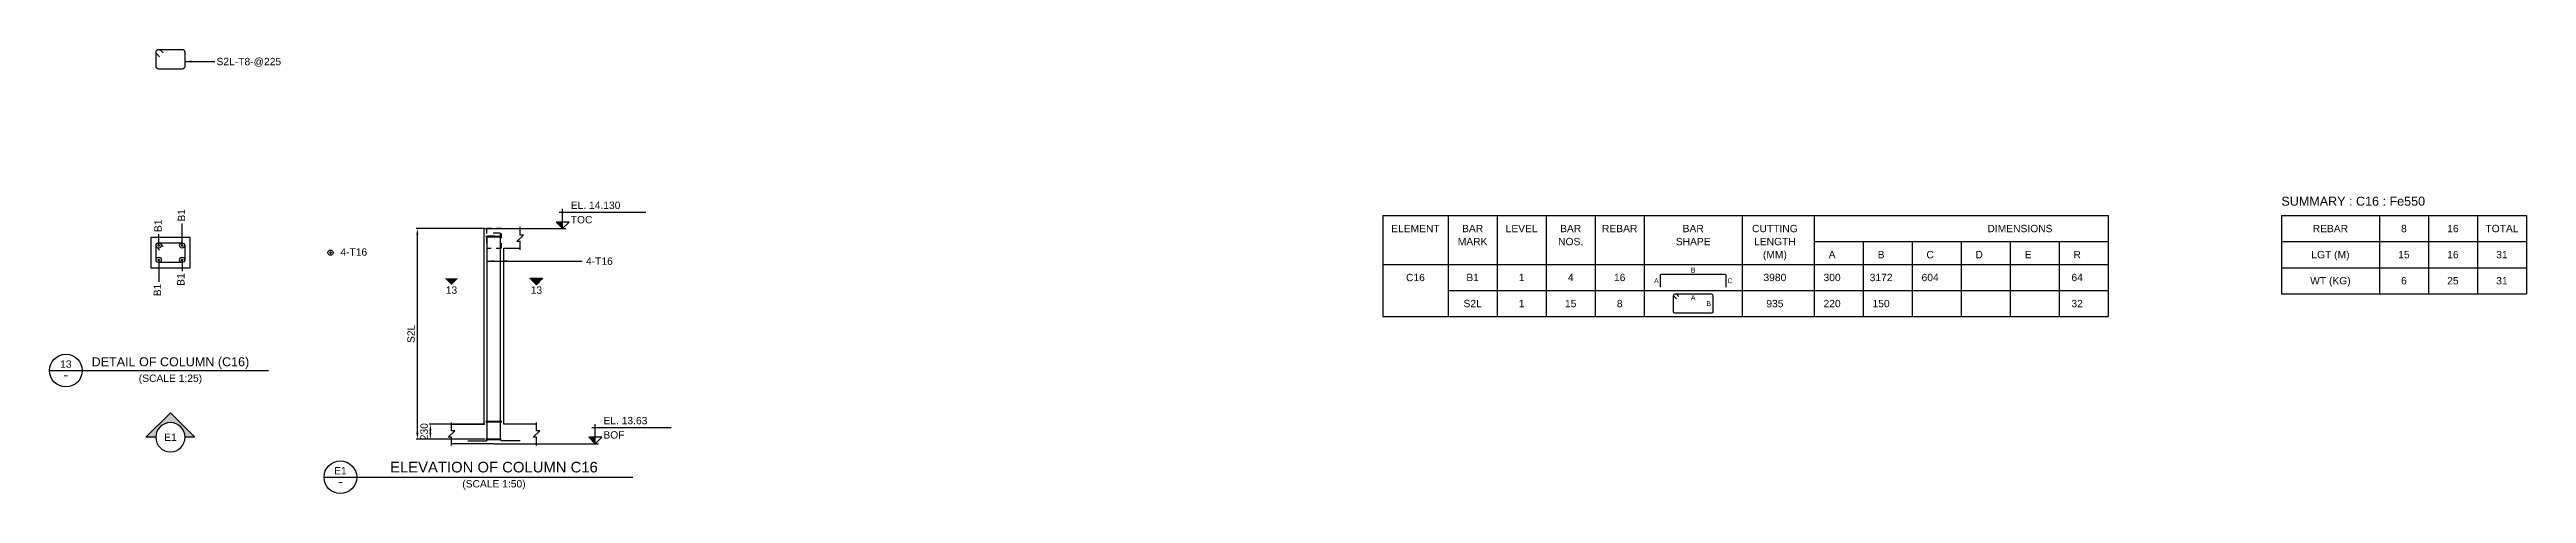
# Model space of a CAD drawing. Header units: inches. Extents: x -14290 to 92310, y -1525 to 237772.
# Drawn here: x -13600 to 62200, y 224157 to 237772 of the extents above; entities that cross this region are included whole.
import ezdxf
from ezdxf.enums import TextEntityAlignment as Align

# ---------------------------------------------------------------- set-up
doc = ezdxf.new("R2010")
doc.units = ezdxf.units.IN
doc.header["$MEASUREMENT"] = 0
doc.linetypes.add('SCHidden', pattern=[1000, 500, -500])
for name, color, linetype in [('colSectionMarkLayer', 5, 'Continuous'), ('Concrete Line', 2, 'Continuous'), ('Dim', 31, 'Continuous'), ('Hatch', 25, 'Continuous'), ('Labels', 4, 'Continuous'), ('Link', 225, 'Continuous'), ('Reinforcement', 130, 'Continuous'), ('Schedule Border', 60, 'Continuous'), ('Schedule Header', 4, 'Continuous'), ('Text', 31, 'Continuous'), ('Text_Scale', 31, 'Continuous')]:
    doc.layers.add(name, color=color, linetype=linetype)
doc.styles.add('SC-BBS1', font='SansSerif')
doc.styles.add('SC-COL2', font='sanss___.ttf')
doc.styles.get("Standard").update_dxf_attribs({"font": 'txt.shx'})
doc.dimstyles.new('ColumnSch', dxfattribs={"dimtxt": 225, "dimasz": 200, "dimexe": 38, "dimexo": 38, "dimgap": 80, "dimtad": 1, "dimtoh": 1, "dimdec": 0, "dimzin": 0, "dimdsep": 46, "dimtxsty": 'SC-BBS1', "dimcen": 0.09, "dimclrd": 8, "dimclre": 8, "dimclrt": 31, "dimadec": 0, "dimazin": 0, "dimtfac": 1, "dimtdec": 0, "dimtix": 1, "dimtofl": 0, "dimtmove": 0, "dimatfit": 3, "dimfxl": 1, "dimtolj": 1, "dimtzin": 0, "dimarcsym": 0})
doc.dimstyles.get("Standard").update_dxf_attribs({"dimtxt": 0.18, "dimasz": 200, "dimexe": 0.18, "dimexo": 0.0625, "dimgap": 0.09, "dimtad": 0, "dimtih": 1, "dimtoh": 1, "dimdec": 4, "dimzin": 0, "dimdsep": 46, "dimtxsty": 'Standard', "dimcen": 0.09, "dimadec": 0, "dimazin": 0, "dimtfac": 1, "dimtdec": 4, "dimtofl": 0, "dimtmove": 0, "dimatfit": 3, "dimfxl": 1, "dimtolj": 1, "dimtzin": 0, "dimarcsym": 0})

msp = doc.modelspace()

# ---------------------------------------------------------------- texts
at = {"layer": 'colSectionMarkLayer', "style": 'SC-BBS1'}
for p in [(-1300, 230507), (1300, 230507)]:
    msp.add_text('13', height=225, dxfattribs=at).set_placement(p, align=Align.TOP_CENTER)
at = {"layer": 'Dim', "style": 'SC-COL2'}
for p in [(-9562, 232494), (-10282, 232174)]:
    msp.add_text('B1', height=225, rotation=90, dxfattribs=at).set_placement(p, align=Align.MIDDLE_LEFT)
for p in [(-10302, 230590), (-9582, 230910)]:
    msp.add_text('B1', height=225, rotation=90, dxfattribs=at).set_placement(p, align=Align.MIDDLE_RIGHT)
at = {"layer": 'Dim', "style": 'SC-BBS1'}
for s, p in [('A', (35575, 230682)), ('B', (36700, 231007)), ('C', (37825, 230682)), ('A', (36700, 230157)), ('B', (37175, 229982))]:
    msp.add_text(s, height=150, dxfattribs=at).set_placement(p, align=Align.MIDDLE_CENTER)
at = {"layer": 'Labels', "style": 'SC-BBS1'}
for s, height, p in [('13', 225, (-13100, 227947)), ('DETAIL OF COLUMN (C16)', 275, (-9900, 227977)), ('ELEVATION OF COLUMN C16', 325, (0, 224707)), ('E1', 225, (-4700, 224677))]:
    msp.add_text(s, height=height, dxfattribs=at).set_placement(p, align=Align.BOTTOM_CENTER)
for s, height, p in [('-', 325, (-13100, 227802)), ('E1', 225, (-9900, 225882)), ('-', 325, (-4700, 224532))]:
    msp.add_text(s, height=height, dxfattribs=at).set_placement(p, align=Align.MIDDLE_CENTER)
at = {"layer": 'Schedule Header', "style": 'SC-BBS1'}
msp.add_text('SUMMARY : C16 : Fe550', height=275, dxfattribs=at).set_placement((54700, 232982))
for s, p in [('ELEMENT', (28200, 232282)), ('MARK', (29950, 231882)), ('BAR', (29950, 232282)), ('LEVEL', (31450, 232282)), ('NOS.', (32950, 231882)), ('BAR', (32950, 232282)), ('REBAR', (34450, 232282)), ('SHAPE', (36700, 231882)), ('BAR', (36700, 232282)), ('CUTTING', (39200, 232282)), ('LENGTH', (39200, 231882)), ('DIMENSIONS', (46700, 232282)), ('REBAR', (56200, 232282)), ('8', (58450, 232282)), ('16', (59950, 232282)), ('TOTAL', (61450, 232282)), ('(MM)', (39200, 231482)), ('A', (40950, 231482)), ('B', (42450, 231482)), ('C', (43950, 231482)), ('D', (45450, 231482)), ('E', (46950, 231482)), ('R', (48450, 231482)), ('LGT (M)', (56200, 231482)), ('WT (KG)', (56200, 230682))]:
    msp.add_text(s, height=225, dxfattribs=at).set_placement(p, align=Align.MIDDLE_CENTER)
at = {"layer": 'Text', "style": 'SC-BBS1'}
for s, p in [('S2L-T8-@225', (-8490, 237402)), ('4-T16', (-4700, 231562))]:
    msp.add_text(s, height=225, dxfattribs=at).set_placement(p, align=Align.MIDDLE_LEFT)
for s, p in [('EL. 14.130', (2350, 232882)), ('TOC', (2350, 232442)), ('EL. 13.63', (3350, 226282)), ('BOF', (3350, 225842))]:
    msp.add_text(s, height=225, dxfattribs=at).set_placement(p)
for s, p in [('15', (58450, 231482)), ('16', (59950, 231482)), ('31', (61450, 231482)), ('C16', (28200, 230782)), ('B1', (29950, 230782)), ('1', (31450, 230782)), ('4', (32950, 230782)), ('16', (34450, 230782)), ('3980', (39200, 230782)), ('300', (40950, 230782)), ('3172', (42450, 230782)), ('604', (43950, 230782)), ('64', (48450, 230782)), ('6', (58450, 230682)), ('25', (59950, 230682)), ('31', (61450, 230682)), ('S2L', (29950, 229982)), ('1', (31450, 229982)), ('15', (32950, 229982)), ('8', (34450, 229982)), ('935', (39200, 229982)), ('220', (40950, 229982)), ('150', (42450, 229982)), ('32', (48450, 229982))]:
    msp.add_text(s, height=225, dxfattribs=at).set_placement(p, align=Align.MIDDLE_CENTER)
msp.add_text('(SCALE 1:25)', height=225, dxfattribs=at).set_placement((-9900, 227512), align=Align.BOTTOM_CENTER)
at = {"layer": 'Text', "insert": (2816.5, 231394.5), "char_height": 225, "attachment_point": 1, "style": 'SC-BBS1'}
msp.add_mtext('4-T16', dxfattribs=at)
at = {"layer": 'Text_Scale', "style": 'SC-BBS1'}
msp.add_text('(SCALE 1:50)', height=225, dxfattribs=at).set_placement((0, 224277), align=Align.BOTTOM_CENTER)

# ---------------------------------------------------------------- blocks, each defined once
blk = doc.blocks.new('*D45')
at = {"color": 8, "linetype": 'ByBlock', "lineweight": -2}
for p, q in [((-282, 232282), (-2382, 232282)), ((-2344, 226026), (-2344, 232082)), ((-282, 225826), (-2382, 225826))]:
    blk.add_line(p, q, dxfattribs=at)
at = {"color": 8}
for points in [[(-2344, 232282), (-2311, 232082), (-2377, 232082)], [(-2344, 225826), (-2377, 226026), (-2311, 226026)]]:
    blk.add_solid(points, dxfattribs=at)
at = {"layer": 'DEFPOINTS', "color": 31}
for p in [(-244, 232282), (-2344, 225826), (-244, 225826)]:
    blk.add_point(p, dxfattribs=at)
at = {"color": 31, "insert": (-2536, 229054), "char_height": 225, "attachment_point": 5, "rotation": 90, "style": 'SC-BBS1'}
blk.add_mtext('\\A1;S2L', dxfattribs=at)
blk = doc.blocks.new('*D46')
at = {"color": 8, "linetype": 'ByBlock', "lineweight": -2}
for p, q in [((-282, 226282), (-1982, 226282)), ((-1944, 226026), (-1944, 226082)), ((-282, 225826), (-1982, 225826))]:
    blk.add_line(p, q, dxfattribs=at)
at = {"color": 8}
for points in [[(-1944, 226282), (-1911, 226082), (-1977, 226082)], [(-1944, 225826), (-1977, 226026), (-1911, 226026)]]:
    blk.add_solid(points, dxfattribs=at)
at = {"layer": 'DEFPOINTS', "color": 31}
for p in [(-244, 226282), (-1944, 225826), (-244, 225826)]:
    blk.add_point(p, dxfattribs=at)
at = {"color": 31, "insert": (-2136, 226054), "char_height": 225, "attachment_point": 5, "rotation": 90, "style": 'SC-BBS1'}
blk.add_mtext('\\A1;230', dxfattribs=at)

# ---------------------------------------------------------------- dimensions: what is measured, and where the dimension line sits
at = {"layer": 'Dim', "lineweight": 50}
for p2, distance, text, picture, middle in [((-244, 232282), 2100, 'S2L', '*D45', (-2344, 229054)), ((-244, 226282), 1700, '230', '*D46', (-1944, 226054))]:
    dim = msp.add_aligned_dim(p1=(-244, 225826), p2=p2, distance=distance, text=text, dimstyle='ColumnSch', dxfattribs=at)
    dim.commit()
    dim.dimension.update_dxf_attribs({"geometry": picture, "text_midpoint": middle})

# ---------------------------------------------------------------- hatches: boundary and pattern name
at = {"layer": 'Hatch'}
for points in [[(2100, 232282), (2100, 232482), (1900, 232482)], [(-1500, 230757), (-1300, 230557), (-1100, 230757), (-1500, 230757)], [(1500, 230757), (1300, 230557), (1100, 230757), (1500, 230757)], [(3100, 225682), (3100, 225882), (2900, 225882)]]:
    msp.add_hatch(color=256, dxfattribs=at).paths.add_polyline_path(points, flags=0)
h = msp.add_hatch(color=256, dxfattribs=at)
edge = h.paths.add_edge_path(flags=16)
edge.add_line((-10350, 225882), (-10650, 225882))
edge.add_line((-10650, 225882), (-9900, 226632))
edge.add_line((-9900, 226632), (-9150, 225882))
edge.add_line((-9150, 225882), (-9450, 225882))
edge.add_arc((-9900, 225882), 450, 0, 180)

# ---------------------------------------------------------------- linework, layer by layer
at = {"lineweight": 50}
for p, q in [((-244, 232042), (244, 232042)), ((-244, 226362), (244, 226362)), ((-244, 225826), (220, 225826))]:
    msp.add_line(p, q, dxfattribs=at)
at = {"layer": 'colSectionMarkLayer'}
for p, q in [((2000, 232782), (4650, 232782)), ((2100, 232282), (2100, 232882)), ((300, 232282), (2200, 232282)), ((-13600, 227927), (-6900, 227927)), ((3000, 226182), (5425, 226182)), ((3100, 225682), (3100, 226282)), ((1300, 225682), (3200, 225682)), ((-5200, 224657), (4250, 224657))]:
    msp.add_line(p, q, dxfattribs=at)
for points in [[(2100, 232282), (2300, 232482), (1900, 232482)], [(3100, 225682), (3300, 225882), (2900, 225882)]]:
    msp.add_lwpolyline(points, close=True, dxfattribs=at)
at = {"layer": 'colSectionMarkLayer', "const_width": 5}
for points in [[(-550, 230857), (-1550, 230857)], [(-1500, 230757), (-1300, 230557), (-1100, 230757), (-1500, 230757)], [(550, 230857), (1550, 230857)]]:
    msp.add_lwpolyline(points, dxfattribs=at)
at = {"layer": 'colSectionMarkLayer'}
msp.add_lwpolyline([(1500, 230757), (1300, 230557), (1100, 230757), (1500, 230757)], dxfattribs=at)
msp.add_lwpolyline([(-10350, 225882), (-10650, 225882), (-9900, 226632), (-9150, 225882), (-9450, 225882, 1), (-10350, 225882, 1), (-9450, 225882)], format="xyb", dxfattribs=at)
for centre in [(-13100, 227927), (-4700, 224657)]:
    msp.add_circle(centre, 500, dxfattribs=at)
at = {"layer": 'Concrete Line'}
for p, q in [((-300, 226282), (-300, 232282)), ((-300, 232282), (800, 232282)), ((300, 226282), (300, 231682)), ((300, 231682), (800, 231682)), ((-1300, 226282), (-300, 226282)), ((1300, 226282), (300, 226282)), ((1300, 226282), (300, 226282)), ((0, 225682), (-1300, 225682)), ((0, 225682), (1300, 225682))]:
    msp.add_line(p, q, dxfattribs=at)
msp.add_lwpolyline([(-10500, 231082), (-9300, 231082), (-9300, 231082), (-9300, 232002), (-9300, 232002), (-10500, 232002), (-10500, 232002), (-10500, 231082)], close=True, dxfattribs=at)
at = {"layer": 'Concrete Line', "linetype": 'SCHidden', "ltscale": 0.3}
msp.add_lwpolyline([(-230, 232282), (-230, 231682), (230, 231682), (230, 232282)], close=True, dxfattribs=at)
at = {"layer": 'Concrete Line'}
for points in [[(800, 231632), (800, 231882), (700, 231882), (900, 232082), (800, 232082), (800, 232332)], [(-1300, 225632), (-1300, 225882), (-1400, 225882), (-1200, 226082), (-1300, 226082), (-1300, 226332)], [(1300, 225632), (1300, 225882), (1200, 225882), (1400, 226082), (1300, 226082), (1300, 226332)]]:
    msp.add_lwpolyline(points, dxfattribs=at)
at = {"layer": 'Dim', "color": 8}
for p, q in [((-10260, 231794), (-10260, 232114)), ((-9540, 231794), (-9540, 232434)), ((-10260, 231290), (-10260, 230650)), ((-9540, 231290), (-9540, 230970))]:
    msp.add_line(p, q, dxfattribs=at)
at = {"layer": 'Link'}
for points in [[(-10231.7, 237550.6), (-10316.6, 237635.4, -0.668178), (-10260, 237772), (-9540, 237772, -0.4142136), (-9460, 237692), (-9460, 237252, -0.4142136), (-9540, 237172), (-10260, 237172, -0.4142136), (-10340, 237252), (-10340, 237692, -0.6681793), (-10203.4, 237748.6), (-10118.6, 237663.7)], [(-10231.7, 231620.6), (-10316.6, 231705.4, -0.668178), (-10260, 231842), (-9540, 231842, -0.4142136), (-9460, 231762), (-9460, 231322, -0.4142136), (-9540, 231242), (-10260, 231242, -0.4142136), (-10340, 231322), (-10340, 231762, -0.6681793), (-10203.4, 231818.6), (-10118.6, 231733.7)]]:
    msp.add_lwpolyline(points, format="xyb", dxfattribs=at)
at = {"layer": 'Reinforcement'}
for points in [[(-804, 225778), (-234, 225778, 0.4142136), (-204, 225808), (-204, 232028, -0.4142136), (-174, 232058), (26, 232058)], [(804, 225778), (234, 225778, -0.4142136), (204, 225808), (204, 232108, 0.4142136), (174, 232138), (-26, 232138)], [(35700, 230482), (35700, 230832, -0.5), (35750, 230882), (37650, 230882, -0.5), (37700, 230832), (37700, 230482)], [(36185.4, 230125.9), (36114.6, 230196.6, -0.1989124), (36100, 230232, -0.4142046), (36150, 230282, -0.1989044), (36185.4, 230267.4), (36256.1, 230196.6)]]:
    msp.add_lwpolyline(points, format="xyb", dxfattribs=at)
at = {"layer": 'Reinforcement', "color": 130, "const_width": 40}
for points in [[(-10280, 231762, 1), (-10240, 231762, 1)], [(-10280, 231322, 1), (-10240, 231322, 1)], [(-9560, 231762, 1), (-9520, 231762, 1)], [(-9560, 231322, 1), (-9520, 231322, 1)], [(-5020, 231542, 1), (-4980, 231542, 1)]]:
    msp.add_lwpolyline(points, format="xyb", close=True, dxfattribs=at)
at = {"layer": 'Reinforcement'}
msp.add_lwpolyline([(36100, 230232, -0.4142046), (36150, 230282), (37250, 230282, -0.4142046), (37300, 230232), (37300, 229732, -0.4142046), (37250, 229682), (36150, 229682, -0.4142046), (36100, 229732)], format="xyb", close=True, dxfattribs=at)
at = {"layer": 'Reinforcement', "color": 130}
for centre in [(-10260, 231762), (-10260, 231322), (-9540, 231762), (-9540, 231322), (-5000, 231542)]:
    msp.add_circle(centre, 80, dxfattribs=at)
at = {"layer": 'Schedule Border'}
for p, q in [((27200, 232682), (49400, 232682)), ((27200, 232682), (27200, 229582)), ((29200, 232682), (29200, 229582)), ((30700, 232682), (30700, 229582)), ((32200, 232682), (32200, 229582)), ((33700, 232682), (33700, 229582)), ((35200, 232682), (35200, 229582)), ((38200, 232682), (38200, 229582)), ((40400, 232682), (40400, 229582)), ((49400, 232682), (49400, 229582)), ((54700, 232682), (62200, 232682)), ((54700, 232682), (54700, 230282)), ((57700, 232682), (57700, 230282)), ((59200, 232682), (59200, 230282)), ((60700, 232682), (60700, 230282)), ((62200, 232682), (62200, 230282)), ((40400, 231882), (49400, 231882)), ((41900, 231882), (41900, 229582)), ((43400, 231882), (43400, 229582)), ((44900, 231882), (44900, 229582)), ((46400, 231882), (46400, 229582)), ((47900, 231882), (47900, 229582)), ((54700, 231882), (62200, 231882)), ((27200, 231182), (49400, 231182)), ((54700, 231082), (62200, 231082)), ((29200, 230382), (49400, 230382)), ((54700, 230282), (62200, 230282)), ((27200, 229582), (49400, 229582)), ((29200, 229582), (49400, 229582))]:
    msp.add_line(p, q, dxfattribs=at)

msp.set_redraw_order([(e.dxf.handle, doc.entitydb.next_handle()) for e in msp.query("TEXT MTEXT ATTDEF DIMENSION ARC_DIMENSION")])  # texts and dimensions are drawn at this point

# ---------------------------------------------------------------- leaders
at = {"layer": 'Dim', "color": 8}
for points in [[(-9460, 237402), (-8540, 237402)], [(-204, 231282), (2704, 231282)], [(204, 231282), (2704, 231282)]]:
    msp.add_leader(points, dimstyle='Standard', dxfattribs=at)

doc.saveas('drawing.dxf')
